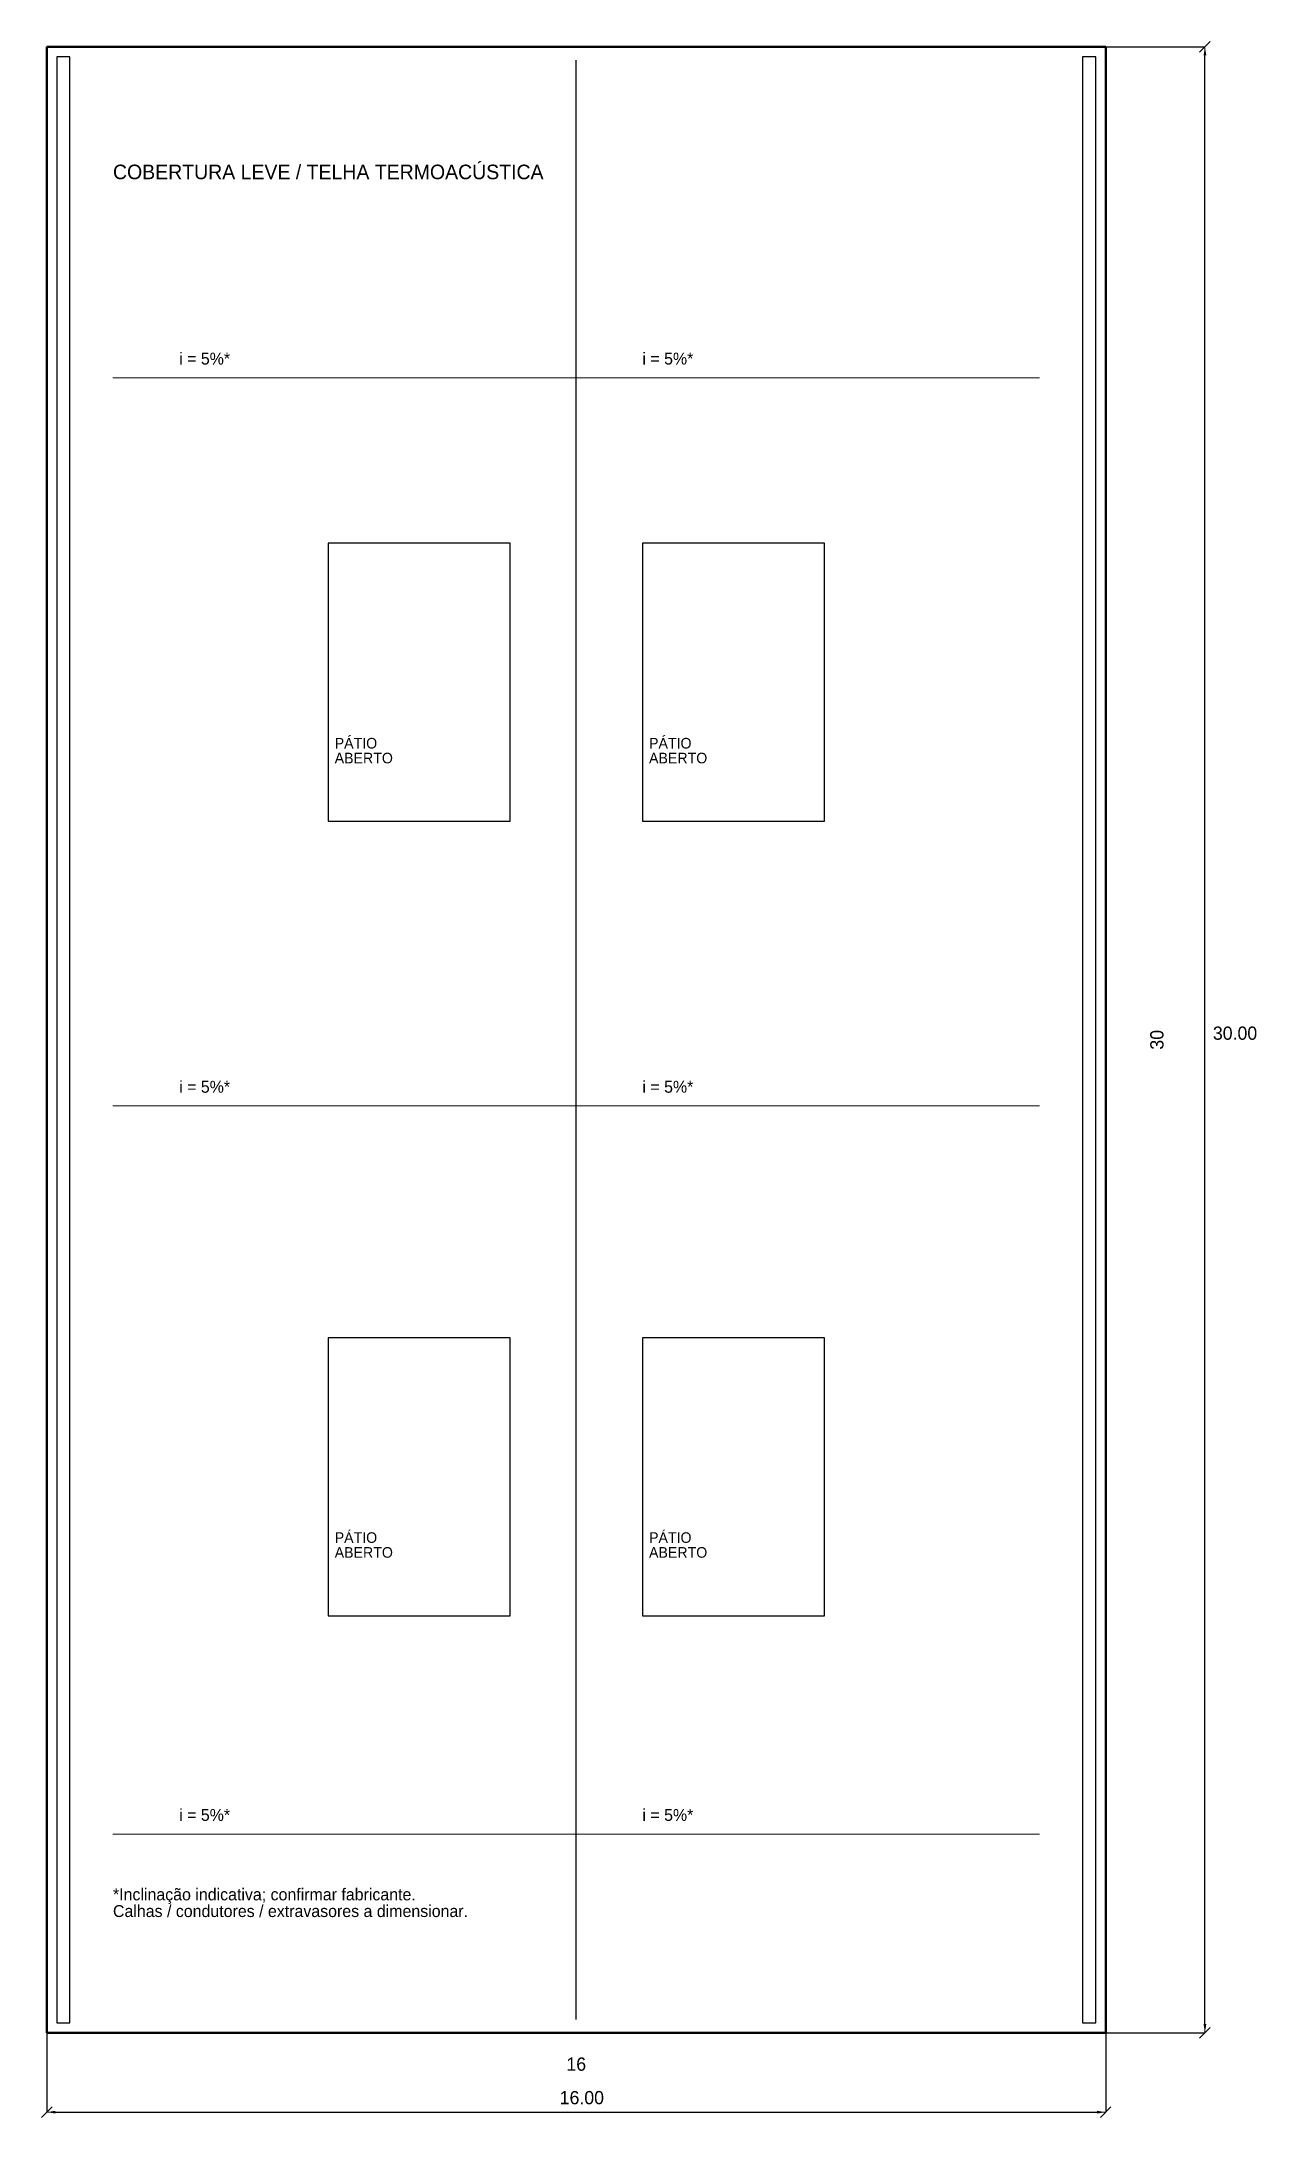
# Model space of a CAD drawing. Header units: metres. Extents: x -2 to 623, y -2 to 50.
# Drawn here: x 211.92 to 230.28, y 10.72 to 42.08 of the extents above; entities that cross this region are included whole.
import ezdxf

# ---------------------------------------------------------------- set-up
doc = ezdxf.new("R2010")
doc.units = ezdxf.units.M
for name, color, linetype, lineweight in [('COTAS', 2, 'Continuous', 13), ('ESQUADRIAS', 4, 'Continuous', 25), ('PAREDES', 7, 'Continuous', 50), ('TERRENO', 3, 'Continuous', 25), ('TEXTOS', 7, 'Continuous', 15)]:
    doc.layers.add(name, color=color, linetype=linetype, lineweight=lineweight)
doc.dimstyles.get("Standard").update_dxf_attribs({"dimtxt": 2.5, "dimasz": 2.5, "dimexe": 1.25, "dimexo": 0.625, "dimtad": 1, "dimcen": 2.5, "dimazin": 3, "dimtfac": 1, "dimtmove": 0, "dimatfit": 3})

msp = doc.modelspace()

# ---------------------------------------------------------------- texts
at = {"layer": 'COTAS'}
for s, p in [('30.00', (229.62, 27)), ('16.00', (219.75, 10.92))]:
    msp.add_text(s, height=0.2, dxfattribs=at).set_placement(p)
at = {"layer": 'TEXTOS'}
for s, height, p in [('COBERTURA LEVE / TELHA TERMOACÚSTICA', 0.22, (213, 40)), ('i = 5%*', 0.18, (214, 37.2)), ('i = 5%*', 0.18, (221, 37.2)), ('PÁTIO', 0.16, (216.35, 31.4)), ('PÁTIO', 0.16, (221.1, 31.4)), ('ABERTO', 0.16, (216.35, 31.176)), ('ABERTO', 0.16, (221.1, 31.176)), ('i = 5%*', 0.18, (214, 26.2)), ('i = 5%*', 0.18, (221, 26.2)), ('PÁTIO', 0.16, (216.35, 19.4)), ('PÁTIO', 0.16, (221.1, 19.4)), ('ABERTO', 0.16, (216.35, 19.176)), ('ABERTO', 0.16, (221.1, 19.176)), ('i = 5%*', 0.18, (214, 15.2)), ('i = 5%*', 0.18, (221, 15.2)), ('*Inclinação indicativa; confirmar fabricante.', 0.18, (213, 14)), ('Calhas / condutores / extravasores a dimensionar.', 0.18, (213, 13.748))]:
    msp.add_text(s, height=height, dxfattribs=at).set_placement(p)

# ---------------------------------------------------------------- blocks, each defined once
blk = doc.blocks.new('_CLOSEDFILLED')
at = {"color": 0, "linetype": 'BYBLOCK'}
blk.add_solid([(-1, 0.16), (0, 0), (-1, -0.16)], dxfattribs=at)
blk = doc.blocks.new('*D43')
for p, q in [((212, 12), (212, 10.8)), ((228, 12), (228, 10.8)), ((212.13, 10.8), (227.87, 10.8))]:
    blk.add_line(p, q)
at = {"layer": 'Defpoints'}
for p in [(212, 12), (228, 12), (212, 10.8)]:
    blk.add_point(p, dxfattribs=at)
at = {"layer": 'COTAS', "xscale": 0.13, "yscale": 0.13, "rotation": 180}
blk.add_blockref('_CLOSEDFILLED', (212, 10.8), dxfattribs=at)
at = {"layer": 'COTAS', "xscale": 0.13, "yscale": 0.13}
blk.add_blockref('_CLOSEDFILLED', (228, 10.8), dxfattribs=at)
at = {"layer": 'COTAS', "insert": (220, 11.525), "char_height": 0.2, "attachment_point": 5}
blk.add_mtext('16', dxfattribs=at)
blk = doc.blocks.new('*D44')
for p, q in [((228, 42), (229.5, 42)), ((229.5, 12.13), (229.5, 41.87)), ((228, 12), (229.5, 12))]:
    blk.add_line(p, q)
at = {"layer": 'Defpoints'}
for p in [(228, 42), (228, 12), (229.5, 12)]:
    blk.add_point(p, dxfattribs=at)
at = {"layer": 'COTAS', "xscale": 0.13, "yscale": 0.13}
for p, rotation in [((229.5, 42), 90), ((229.5, 12), 270)]:
    blk.add_blockref('_CLOSEDFILLED', p, dxfattribs=dict(at, rotation=rotation))
at = {"layer": 'COTAS', "insert": (228.775, 27), "char_height": 0.2, "attachment_point": 5, "rotation": 90}
blk.add_mtext('30', dxfattribs=at)

# ---------------------------------------------------------------- dimensions: what is measured, and where the dimension line sits
at = {"layer": 'COTAS'}
dim = msp.add_linear_dim(base=(229.5, 12), p1=(228, 12), p2=(228, 42), angle=90, dimstyle='Standard', override={"dimtxt": 0.2, "dimasz": 0.13, "dimtad": 1, "dimdec": 2}, dxfattribs=at)
dim.commit()
dim.dimension.update_dxf_attribs({"geometry": '*D44', "text_midpoint": (228.775, 27)})
dim = msp.add_linear_dim(base=(212, 10.8), p1=(212, 12), p2=(228, 12), dimstyle='Standard', override={"dimtxt": 0.2, "dimasz": 0.13, "dimtad": 1, "dimdec": 2}, dxfattribs=at)
dim.commit()
dim.dimension.update_dxf_attribs({"geometry": '*D43', "text_midpoint": (220, 11.525)})

# ---------------------------------------------------------------- linework, layer by layer
at = {"layer": 'COTAS'}
for p, q in [((229.42, 41.92), (229.58, 42.08)), ((228, 42), (229.35, 42)), ((229.5, 12), (229.5, 42)), ((220, 37), (213, 37)), ((220, 37), (227, 37)), ((220, 26), (213, 26)), ((220, 26), (227, 26)), ((220, 15), (213, 15)), ((220, 15), (227, 15)), ((212, 12), (212, 10.95)), ((228, 12), (228, 10.95)), ((228, 12), (229.35, 12)), ((229.42, 11.92), (229.58, 12.08)), ((211.92, 10.72), (212.08, 10.88)), ((212, 10.8), (228, 10.8)), ((227.92, 10.72), (228.08, 10.88))]:
    msp.add_line(p, q, dxfattribs=at)
at = {"layer": 'ESQUADRIAS'}
for p, q in [((212.35, 41.85), (212.15, 41.85)), ((212.15, 41.85), (212.15, 12.15)), ((212.35, 12.15), (212.35, 41.85)), ((220, 12.2), (220, 41.8)), ((227.85, 41.85), (227.65, 41.85)), ((227.65, 41.85), (227.65, 12.15)), ((227.85, 12.15), (227.85, 41.85)), ((212.15, 12.15), (212.35, 12.15)), ((227.65, 12.15), (227.85, 12.15))]:
    msp.add_line(p, q, dxfattribs=at)
at = {"layer": 'PAREDES'}
for p, q in [((228, 42), (212, 42)), ((212, 42), (212, 12)), ((228, 12), (228, 42)), ((212, 12), (228, 12))]:
    msp.add_line(p, q, dxfattribs=at)
at = {"layer": 'TERRENO'}
for p, q in [((219, 34.5), (216.25, 34.5)), ((216.25, 34.5), (216.25, 30.3)), ((219, 30.3), (219, 34.5)), ((223.75, 34.5), (221, 34.5)), ((221, 34.5), (221, 30.3)), ((223.75, 30.3), (223.75, 34.5)), ((216.25, 30.3), (219, 30.3)), ((221, 30.3), (223.75, 30.3)), ((219, 22.5), (216.25, 22.5)), ((216.25, 22.5), (216.25, 18.3)), ((219, 18.3), (219, 22.5)), ((223.75, 22.5), (221, 22.5)), ((221, 22.5), (221, 18.3)), ((223.75, 18.3), (223.75, 22.5)), ((216.25, 18.3), (219, 18.3)), ((221, 18.3), (223.75, 18.3))]:
    msp.add_line(p, q, dxfattribs=at)

msp.set_redraw_order([(e.dxf.handle, doc.entitydb.next_handle()) for e in msp.query("TEXT MTEXT ATTDEF DIMENSION ARC_DIMENSION")])  # texts and dimensions are drawn at this point

doc.saveas('drawing.dxf')
